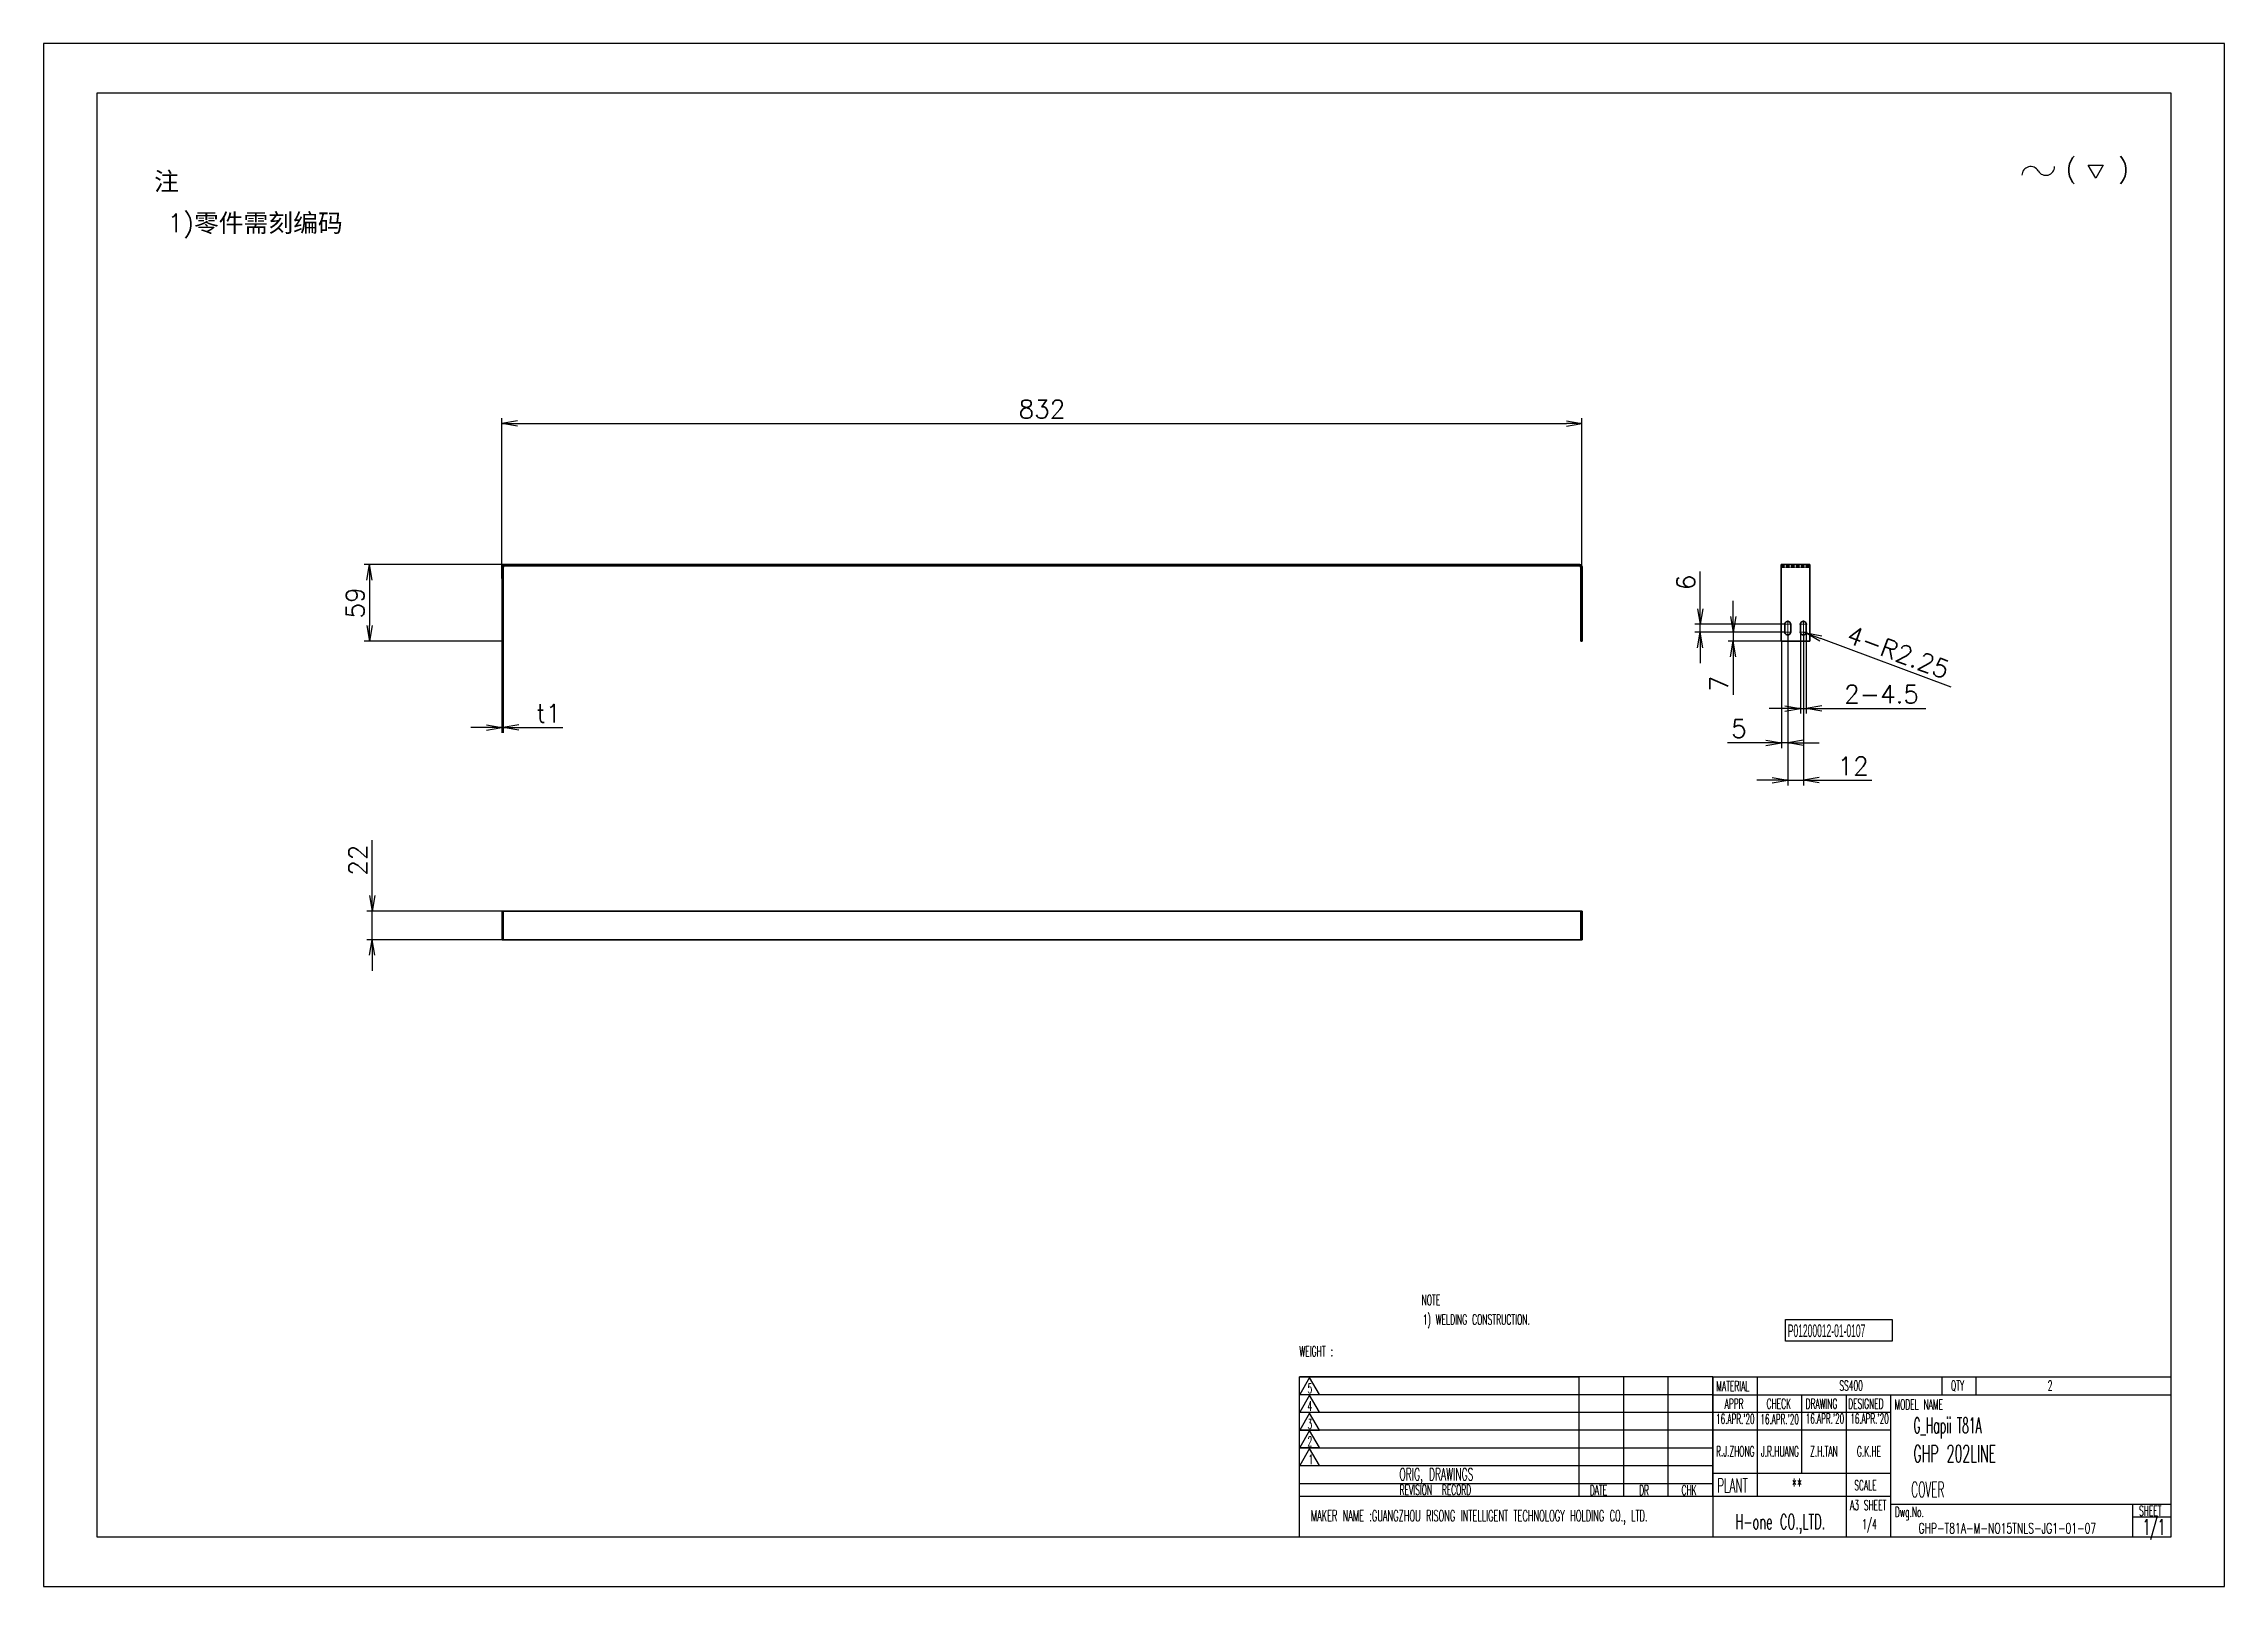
# Model space of a CAD drawing. Header units: millimetres. Extents: x -10155 to 20189, y -25550 to -22580.
# Drawn here: x 4441 to 6121, y -25548 to -24360 of the extents above; entities that cross this region are included whole.
import ezdxf
from ezdxf.enums import TextEntityAlignment as Align

# ---------------------------------------------------------------- set-up
doc = ezdxf.new("R2010")
doc.units = ezdxf.units.MM
doc.linetypes.add('CENTER-HOKUTO', pattern=[23, 20, -1, 1, -1])
doc.linetypes.add('HIDDEN-HOKUTO', pattern=[3.8, 2.5, -1.3])
doc.layers.add('AM_7', color=2, linetype='CENTER-HOKUTO', lineweight=30)
doc.layers.add('AM_HID', color=1, linetype='HIDDEN-HOKUTO', lineweight=25)
doc.layers.add('title_frame', color=7, linetype='Continuous')
doc.layers.add('word_dim', color=253, linetype='Continuous')
doc.styles.add('MX_NOTE_STANDARD', font='txt.shx', dxfattribs={"bigfont": 'bigfont.shx'})
doc.styles.get("Standard").update_dxf_attribs({"font": 'romans.shx', "bigfont": 'bigfont.shx'})
doc.dimstyles.new('RS-1-4', dxfattribs={"dimscale": 4, "dimtxt": 3.5, "dimasz": 3, "dimexe": 1, "dimexo": 0, "dimgap": 1, "dimtad": 3, "dimdsep": 46, "dimtxsty": 'Standard', "dimblk1": 'OPEN', "dimblk2": 'OPEN', "dimsah": 1, "dimcen": 0, "dimclrd": 256, "dimclre": 256, "dimclrt": 3, "dimazin": 2, "dimtfac": 1, "dimtmove": 0, "dimatfit": 3, "dimldrblk": 'OPEN', "dimfxl": 0, "dimtolj": 1, "dimtzin": 0, "dimarcsym": 0})

msp = doc.modelspace()

# ---------------------------------------------------------------- texts
at = {"ltscale": 2, "char_height": 14, "attachment_point": 1}
for s, insert, width in [('{\\fSimSun|b0|i0|c134|p2;\\C3;注}', (4526.46, -24458.562), 41.45877), ('{\\Fromans,bigfont|c134;\\C3;1)\\fSimSun|b0|i0|c134|p2;零件需刻编码}', (4536.721, -24490.594), 387.62453)]:
    msp.add_mtext(s, dxfattribs=dict(at, insert=insert, width=width))
at = {"linetype": 'Continuous', "insert": (5881.902, -25425.605), "char_height": 12, "width": 203.6, "attachment_point": 4}
msp.add_mtext('{\\W0.5;\\C3;G_Hapii T81A}', dxfattribs=at)
at = {"color": 3, "linetype": 'Continuous', "insert": (5885.689, -25498.758), "char_height": 8, "width": 185.65687, "attachment_point": 1}
msp.add_mtext('{\\W0.65;GHP-T81A-M-NO15TNLS-JG1-01-07}', dxfattribs=at)
at = {"layer": 'title_frame', "color": 3, "style": 'MX_NOTE_STANDARD'}
for s, height, width, p in [('NOTE', 7.84, 0.545, (5502.818, -25330.968)), ('1) WELDING CONSTRUCTION.', 7.84, 0.545, (5503.771, -25345.978)), ('WEIGHT :', 7.84, 0.545, (5408.791, -25370.422)), ('5', 7.519, 0.545, (5415.035, -25398.828)), ('MATERIAL', 7.7334, 0.545, (5729.882, -25397.132)), ('SS400', 7.7334, 0.545, (5824.687, -25396.796)), ('QTY', 7.7334, 0.545, (5910.686, -25396.796)), ('2', 7.733, 0.545, (5985.197, -25396.796)), ('4', 7.519, 0.545, (5415.035, -25412.458)), ("16.APR.'20", 7.6, 0.5341, (5729.782, -25422.39)), ('APPR', 7.7334, 0.545, (5736.265, -25410.739)), ("16.APR.'20", 7.6, 0.5341, (5763.895, -25422.564)), ('CHECK', 7.7334, 0.545, (5768.648, -25410.739)), ('DRAWING', 7.7334, 0.545, (5798.726, -25410.739)), ("16.APR.'20", 7.6, 0.5341, (5798.826, -25422.126)), ('DESIGNED', 7.7334, 0.545, (5831.492, -25410.739)), ("16.APR.'20", 7.6, 0.5341, (5833.126, -25422.126)), ('MODEL NAME', 7.7334, 0.545, (5867.206, -25411.328)), ('3', 7.519, 0.545, (5415.035, -25426.294)), ('2', 7.519, 0.545, (5415.035, -25439.674)), ('1', 7.519, 0.545, (5415.82, -25453.51)), ('GHP 202LINE', 13.2, 0.5341, (5881.749, -25451.881)), ('ORIG, DRAWINGS', 9.4519, 0.545, (5485.789, -25465.931)), ('PLANT', 10.7408, 0.545, (5730.538, -25475.31)), ('**', 10.7408, 0.545, (5787.965, -25475.31)), ('SCALE', 7.7334, 0.545, (5836.196, -25473.547)), ('COVER', 11.76, 0.5, (5880.093, -25478.85)), ('REVISION  RECORD', 7.73338, 0.545, (5485.989, -25477.056)), ('DATE', 7.7334, 0.545, (5632.443, -25477.376)), ('DR', 7.7334, 0.545, (5670.419, -25477.417)), ('CHK', 7.7334, 0.545, (5703.125, -25477.286)), ('A3 SHEET', 7.7334, 0.545, (5832.912, -25488.817)), ('SHEET', 7.7334, 0.545, (6055.553, -25493.176)), ('MAKER NAME :GUANGZHOU RISONG INTELLIGENT TECHNOLOGY HOLDING CO., LTD.', 8.64, 0.5341, (5417.589, -25497.42)), ('H-one CO.,LTD.', 11.76, 0.545, (5744.617, -25503.612)), ('1/4', 7.7334, 0.545, (5842.319, -25503.535)), ('Dwg.No.', 7.7334, 0.545, (5867.549, -25494.093)), ('1/1', 12, 0.5341, (6058.421, -25507.782))]:
    msp.add_text(s, height=height, dxfattribs=dict(at, width=width)).set_placement(p)
at = {"layer": 'title_frame', "color": 3, "style": 'MX_NOTE_STANDARD', "width": 0.5341}
for s, p in [('R.J.ZHONG', (5744.521, -25449.867)), ('J.R.HUANG', (5778.901, -25449.953)), ('Z.H.TAN', (5812.82, -25449.94)), ('G.K.HE', (5847.501, -25449.953))]:
    msp.add_text(s, height=7.8912, dxfattribs=at).set_placement(p, align=Align.BOTTOM_CENTER)
at = {"layer": 'title_frame', "color": 3, "insert": (5784.959, -25345.77), "char_height": 9.8, "width": 16.44281, "attachment_point": 1, "style": 'MX_NOTE_STANDARD'}
msp.add_mtext('{\\f3 of 9 Barcode|b0|i0|c0|p82;\\W0.5;P01200012-\\f3 of 9 Barcode|b0|i0|c134|p82;01-0107}', dxfattribs=at)

# ---------------------------------------------------------------- blocks, each defined once
blk = doc.blocks.new('shiage0')
at = {"layer": 'word_dim', "color": 3, "linetype": 'Continuous'}
for centre, start, end in [((1.69, 0), 30, 180), ((4.61, 1.69), 210, 0)]:
    blk.add_arc(centre, 1.69, start, end, dxfattribs=at)
blk = doc.blocks.new('12')
at = {"layer": 'title_frame', "color": 3, "linetype": 'Continuous'}
blk.add_lwpolyline([(20.46, 3.03), (19.01, 5.53), (21.9, 5.53)], close=True, dxfattribs=at)
blk.add_blockref('shiage0', (6.23, 3.56), dxfattribs=at)
blk.add_text('(   )', height=3.5, dxfattribs=at).set_placement((14.64, 3.08))
blk = doc.blocks.new('_Open')
at = {"color": 0, "lineweight": -2}
for p, q in [((-1, 0.17), (0, 0)), ((-1, -0.17), (0, 0)), ((0, 0), (-1, 0))]:
    blk.add_line(p, q, dxfattribs=at)
blk = doc.blocks.new('*D407')
at = {"layer": 'DEFPOINTS', "color": 0, "linetype": 'Continuous', "ltscale": 2}
for p in [(5626.4, -24652), (4794.4, -24771.5), (5626.4, -24775.6)]:
    blk.add_point(p, dxfattribs=at)
at = {"layer": 'word_dim', "linetype": 'Continuous', "lineweight": -2, "ltscale": 2}
for p, q in [((4794.4, -24771.5), (4794.4, -24648)), ((4806.4, -24652), (5614.4, -24652)), ((5626.4, -24775.6), (5626.4, -24648))]:
    blk.add_line(p, q, dxfattribs=at)
at = {"layer": 'word_dim', "linetype": 'Continuous', "lineweight": -2, "ltscale": 2, "xscale": 12, "yscale": 12, "zscale": 12, "rotation": 180}
blk.add_blockref('_Open', (4794.4, -24652), dxfattribs=at)
at = {"layer": 'word_dim', "linetype": 'Continuous', "lineweight": -2, "ltscale": 2, "xscale": 12, "yscale": 12, "zscale": 12}
blk.add_blockref('_Open', (5626.4, -24652), dxfattribs=at)
at = {"layer": 'word_dim', "color": 3, "linetype": 'Continuous', "ltscale": 2, "insert": (5210.4, -24641), "char_height": 14, "attachment_point": 5}
blk.add_mtext('\\A1;832', dxfattribs=at)
blk = doc.blocks.new('*D408')
at = {"layer": 'DEFPOINTS', "color": 0, "linetype": 'Continuous', "ltscale": 2}
for p in [(4802.2, -24760.7), (4692.3, -24819.7), (4794.9, -24819.7)]:
    blk.add_point(p, dxfattribs=at)
at = {"layer": 'word_dim', "linetype": 'Continuous', "lineweight": -2, "ltscale": 2}
for p, q in [((4802.2, -24760.7), (4688.3, -24760.7)), ((4692.3, -24772.7), (4692.3, -24807.7)), ((4794.9, -24819.7), (4688.3, -24819.7))]:
    blk.add_line(p, q, dxfattribs=at)
at = {"layer": 'word_dim', "linetype": 'Continuous', "lineweight": -2, "ltscale": 2, "xscale": 12, "yscale": 12, "zscale": 12}
for p, rotation in [((4692.3, -24760.7), 90), ((4692.3, -24819.7), 270)]:
    blk.add_blockref('_Open', p, dxfattribs=dict(at, rotation=rotation))
at = {"layer": 'word_dim', "color": 3, "linetype": 'Continuous', "ltscale": 2, "insert": (4681.3, -24790.2), "char_height": 14, "attachment_point": 5, "rotation": 90}
blk.add_mtext('\\A1;59', dxfattribs=at)
blk = doc.blocks.new('*D409')
at = {"layer": 'DEFPOINTS', "color": 0, "linetype": 'Continuous', "ltscale": 2}
for p in [(4794.4, -24819.7), (4795.4, -24819.7), (4795.4, -24886.2)]:
    blk.add_point(p, dxfattribs=at)
at = {"layer": 'word_dim', "linetype": 'Continuous', "lineweight": -2, "ltscale": 2}
for p, q in [((4794.4, -24819.7), (4794.4, -24890.2)), ((4795.4, -24819.7), (4795.4, -24890.2)), ((4782.4, -24886.2), (4770.4, -24886.2)), ((4794.4, -24886.2), (4795.4, -24886.2)), ((4807.4, -24886.2), (4841.4, -24886.2))]:
    blk.add_line(p, q, dxfattribs=at)
at = {"layer": 'word_dim', "linetype": 'Continuous', "lineweight": -2, "ltscale": 2, "xscale": 12, "yscale": 12, "zscale": 12}
blk.add_blockref('_Open', (4794.4, -24886.2), dxfattribs=at)
at = {"layer": 'word_dim', "linetype": 'Continuous', "lineweight": -2, "ltscale": 2, "xscale": 12, "yscale": 12, "zscale": 12, "rotation": 180}
blk.add_blockref('_Open', (4795.4, -24886.2), dxfattribs=at)
at = {"layer": 'word_dim', "color": 3, "linetype": 'Continuous', "ltscale": 2, "insert": (4830.4, -24875.2), "char_height": 14, "attachment_point": 5}
blk.add_mtext('\\A1;t1', dxfattribs=at)
blk = doc.blocks.new('*D410')
at = {"layer": 'DEFPOINTS', "color": 0, "linetype": 'Continuous', "ltscale": 2}
for p in [(4694.3, -25027.6), (4803.1, -25027.6), (4799.7, -25049.6)]:
    blk.add_point(p, dxfattribs=at)
at = {"layer": 'word_dim', "linetype": 'Continuous', "lineweight": -2, "ltscale": 2}
for p, q in [((4694.3, -25015.6), (4694.3, -24972.9)), ((4803.1, -25027.6), (4690.3, -25027.6)), ((4694.3, -25049.6), (4694.3, -25027.6)), ((4799.7, -25049.6), (4690.3, -25049.6)), ((4694.3, -25061.6), (4694.3, -25073.6))]:
    blk.add_line(p, q, dxfattribs=at)
at = {"layer": 'word_dim', "linetype": 'Continuous', "lineweight": -2, "ltscale": 2, "xscale": 12, "yscale": 12, "zscale": 12}
for p, rotation in [((4694.3, -25027.6), 270), ((4694.3, -25049.6), 90)]:
    blk.add_blockref('_Open', p, dxfattribs=dict(at, rotation=rotation))
at = {"layer": 'word_dim', "color": 3, "linetype": 'Continuous', "ltscale": 2, "insert": (4683.3, -24988.3), "char_height": 14, "attachment_point": 5, "rotation": 90}
blk.add_mtext('\\A1;22', dxfattribs=at)
blk = doc.blocks.new('*D411')
at = {"layer": 'DEFPOINTS', "color": 0, "linetype": 'Continuous', "ltscale": 2}
for p in [(5780, -24819.7), (5785, -24815.6), (5785, -24898)]:
    blk.add_point(p, dxfattribs=at)
at = {"layer": 'word_dim', "linetype": 'Continuous', "lineweight": -2, "ltscale": 2}
for p, q in [((5780, -24819.7), (5780, -24902)), ((5785, -24815.6), (5785, -24902)), ((5768, -24898), (5738.6, -24898)), ((5785, -24898), (5780, -24898)), ((5797, -24898), (5809, -24898))]:
    blk.add_line(p, q, dxfattribs=at)
at = {"layer": 'word_dim', "linetype": 'Continuous', "lineweight": -2, "ltscale": 2, "xscale": 12, "yscale": 12, "zscale": 12}
blk.add_blockref('_Open', (5780, -24898), dxfattribs=at)
at = {"layer": 'word_dim', "linetype": 'Continuous', "lineweight": -2, "ltscale": 2, "xscale": 12, "yscale": 12, "zscale": 12, "rotation": 180}
blk.add_blockref('_Open', (5785, -24898), dxfattribs=at)
at = {"layer": 'word_dim', "color": 3, "linetype": 'Continuous', "ltscale": 2, "insert": (5747.3, -24887), "char_height": 14, "attachment_point": 5}
blk.add_mtext('\\A1;5', dxfattribs=at)
blk = doc.blocks.new('*D412')
at = {"layer": 'DEFPOINTS', "color": 0, "linetype": 'Continuous', "ltscale": 2}
for p in [(5785, -24815.6), (5797, -24815.6), (5797, -24926.8)]:
    blk.add_point(p, dxfattribs=at)
at = {"layer": 'word_dim', "linetype": 'Continuous', "lineweight": -2, "ltscale": 2}
for p, q in [((5785, -24815.6), (5785, -24930.8)), ((5797, -24815.6), (5797, -24930.8)), ((5773, -24926.8), (5761, -24926.8)), ((5785, -24926.8), (5797, -24926.8)), ((5809, -24926.8), (5849.6, -24926.8))]:
    blk.add_line(p, q, dxfattribs=at)
at = {"layer": 'word_dim', "linetype": 'Continuous', "lineweight": -2, "ltscale": 2, "xscale": 12, "yscale": 12, "zscale": 12}
blk.add_blockref('_Open', (5785, -24926.8), dxfattribs=at)
at = {"layer": 'word_dim', "linetype": 'Continuous', "lineweight": -2, "ltscale": 2, "xscale": 12, "yscale": 12, "zscale": 12, "rotation": 180}
blk.add_blockref('_Open', (5797, -24926.8), dxfattribs=at)
at = {"layer": 'word_dim', "color": 3, "linetype": 'Continuous', "ltscale": 2, "insert": (5835.3, -24915.8), "char_height": 14, "attachment_point": 5}
blk.add_mtext('\\A1;12', dxfattribs=at)
blk = doc.blocks.new('*D413')
at = {"layer": 'DEFPOINTS', "color": 0, "linetype": 'Continuous', "ltscale": 2}
for p in [(5742.9, -24812.7), (5782, -24812.7), (5780, -24819.7)]:
    blk.add_point(p, dxfattribs=at)
at = {"layer": 'word_dim', "linetype": 'Continuous', "lineweight": -2, "ltscale": 2}
for p, q in [((5742.9, -24800.7), (5742.9, -24788.7)), ((5782, -24812.7), (5738.9, -24812.7)), ((5742.9, -24812.7), (5742.9, -24819.7)), ((5780, -24819.7), (5738.9, -24819.7)), ((5742.9, -24831.7), (5742.9, -24861))]:
    blk.add_line(p, q, dxfattribs=at)
at = {"layer": 'word_dim', "linetype": 'Continuous', "lineweight": -2, "ltscale": 2, "xscale": 12, "yscale": 12, "zscale": 12}
for p, rotation in [((5742.9, -24812.7), 270), ((5742.9, -24819.7), 90)]:
    blk.add_blockref('_Open', p, dxfattribs=dict(at, rotation=rotation))
at = {"layer": 'word_dim', "color": 3, "linetype": 'Continuous', "ltscale": 2, "insert": (5731.9, -24852.4), "char_height": 14, "attachment_point": 5, "rotation": 90}
blk.add_mtext('\\A1;7', dxfattribs=at)
blk = doc.blocks.new('*D414')
at = {"layer": 'DEFPOINTS', "color": 0, "linetype": 'Continuous', "ltscale": 2}
for p in [(5717.4, -24806.7), (5782, -24806.7), (5782, -24812.7)]:
    blk.add_point(p, dxfattribs=at)
at = {"layer": 'word_dim', "linetype": 'Continuous', "lineweight": -2, "ltscale": 2}
for p, q in [((5717.4, -24794.7), (5717.4, -24766)), ((5782, -24806.7), (5713.4, -24806.7)), ((5782, -24812.7), (5713.4, -24812.7)), ((5717.4, -24812.7), (5717.4, -24806.7)), ((5717.4, -24824.7), (5717.4, -24836.7))]:
    blk.add_line(p, q, dxfattribs=at)
at = {"layer": 'word_dim', "linetype": 'Continuous', "lineweight": -2, "ltscale": 2, "xscale": 12, "yscale": 12, "zscale": 12}
for p, rotation in [((5717.4, -24806.7), 270), ((5717.4, -24812.7), 90)]:
    blk.add_blockref('_Open', p, dxfattribs=dict(at, rotation=rotation))
at = {"layer": 'word_dim', "color": 3, "linetype": 'Continuous', "ltscale": 2, "insert": (5706.4, -24774.4), "char_height": 14, "attachment_point": 5, "rotation": 90}
blk.add_mtext('\\A1;6', dxfattribs=at)
blk = doc.blocks.new('*D415')
at = {"layer": 'DEFPOINTS', "color": 0, "linetype": 'Continuous', "ltscale": 2}
for p in [(5794.7, -24812.7), (5799.2, -24812.7), (5799.2, -24871.5)]:
    blk.add_point(p, dxfattribs=at)
at = {"layer": 'word_dim', "linetype": 'Continuous', "lineweight": -2, "ltscale": 2}
for p, q in [((5794.7, -24812.7), (5794.7, -24875.5)), ((5799.2, -24812.7), (5799.2, -24875.5)), ((5782.7, -24871.5), (5770.7, -24871.5)), ((5794.7, -24871.5), (5799.2, -24871.5)), ((5811.2, -24871.5), (5891.2, -24871.5))]:
    blk.add_line(p, q, dxfattribs=at)
at = {"layer": 'word_dim', "linetype": 'Continuous', "lineweight": -2, "ltscale": 2, "xscale": 12, "yscale": 12, "zscale": 12}
blk.add_blockref('_Open', (5794.7, -24871.5), dxfattribs=at)
at = {"layer": 'word_dim', "linetype": 'Continuous', "lineweight": -2, "ltscale": 2, "xscale": 12, "yscale": 12, "zscale": 12, "rotation": 180}
blk.add_blockref('_Open', (5799.2, -24871.5), dxfattribs=at)
at = {"layer": 'word_dim', "color": 3, "linetype": 'Continuous', "ltscale": 2, "insert": (5857.2, -24860.5), "char_height": 14, "attachment_point": 5}
blk.add_mtext('\\A1;2-4.5', dxfattribs=at)
blk = doc.blocks.new('*D416')
at = {"layer": 'DEFPOINTS', "color": 0, "linetype": 'Continuous', "ltscale": 2}
for p in [(5797, -24812.7), (5799.1, -24813.5)]:
    blk.add_point(p, dxfattribs=at)
at = {"layer": 'word_dim', "linetype": 'Continuous', "lineweight": -2, "ltscale": 2}
for p, q in [((5797, -24812.7), (5799.1, -24813.5)), ((5910.8, -24855.2), (5810.3, -24817.7))]:
    blk.add_line(p, q, dxfattribs=at)
at = {"layer": 'word_dim', "linetype": 'Continuous', "lineweight": -2, "ltscale": 2, "xscale": 12, "yscale": 12, "zscale": 12, "rotation": 159.5190783662222}
blk.add_blockref('_Open', (5799.1, -24813.5), dxfattribs=at)
at = {"layer": 'word_dim', "color": 3, "linetype": 'Continuous', "ltscale": 2, "insert": (5870, -24828.2), "char_height": 14, "attachment_point": 5, "rotation": 339.5191}
blk.add_mtext('\\A1;4-R2.25', dxfattribs=at)

# ---------------------------------------------------------------- dimensions: what is measured, and where the dimension line sits
at = {"layer": 'word_dim', "linetype": 'Continuous', "ltscale": 2}
for base, p1, p2, picture, middle in [((5626.42, -24652.034), (4794.42, -24771.538), (5626.42, -24775.61), '*D407', (5210.42, -24641.034)), ((5796.952, -24926.821), (5784.952, -24815.612), (5796.952, -24815.612), '*D412', (5835.285, -24915.821))]:
    dim = msp.add_linear_dim(base=base, p1=p1, p2=p2, dimstyle='RS-1-4', dxfattribs=at)
    dim.commit()
    dim.dimension.update_dxf_attribs({"geometry": picture, "text_midpoint": middle})
for base, p1, p2, picture, middle in [((4692.342, -24819.687), (4802.188, -24760.687), (4794.92, -24819.687), '*D408', (4681.342, -24790.187)), ((5717.389, -24806.687), (5782.027, -24812.687), (5782.027, -24806.687), '*D414', (5706.389, -24774.353)), ((4694.342, -25027.592), (4799.672, -25049.592), (4803.055, -25027.592), '*D410', (4683.342, -24988.258))]:
    dim = msp.add_linear_dim(base=base, p1=p1, p2=p2, angle=90, dimstyle='RS-1-4', dxfattribs=at)
    dim.commit()
    dim.dimension.update_dxf_attribs({"geometry": picture, "text_midpoint": middle})
dim = msp.add_linear_dim(base=(5742.896, -24812.687), p1=(5779.952, -24819.687), p2=(5782.027, -24812.687), angle=90, dimstyle='RS-1-4', dxfattribs=at)
dim.commit()
dim.dimension.update_dxf_attribs({"geometry": '*D413', "text_midpoint": (5742.896, -24852.353), "dimtype": 160})
for base, p1, p2, text, picture, middle in [((5799.202, -24871.464), (5794.702, -24812.687), (5799.202, -24812.687), '2-<>', '*D415', (5857.202, -24860.464)), ((4795.42, -24886.216), (4794.42, -24819.687), (4795.42, -24819.687), 't<>', '*D409', (4830.42, -24875.216))]:
    dim = msp.add_linear_dim(base=base, p1=p1, p2=p2, text=text, dimstyle='RS-1-4', dxfattribs=at)
    dim.commit()
    dim.dimension.update_dxf_attribs({"geometry": picture, "text_midpoint": middle})
dim = msp.add_radius_dim(center=(5796.952, -24812.687), mpoint=(5799.06, -24813.474), text='4-<>', dimstyle='RS-1-4', dxfattribs=at)
dim.commit()
dim.dimension.update_dxf_attribs({"geometry": '*D416', "text_midpoint": (5870.045, -24828.245)})
dim = msp.add_linear_dim(base=(5784.952, -24898.018), p1=(5779.952, -24819.687), p2=(5784.952, -24815.612), dimstyle='RS-1-4', dxfattribs=at)
dim.commit()
dim.dimension.update_dxf_attribs({"geometry": '*D411', "text_midpoint": (5747.285, -24898.018), "dimtype": 160})

# ---------------------------------------------------------------- linework, layer by layer
at = {"color": 7, "lineweight": 35}
for p, q in [((4794.42, -24819.687), (4794.42, -24762.687)), ((4795.42, -24762.687), (4795.42, -24819.687)), ((4796.42, -24760.687), (5624.42, -24760.687)), ((5624.42, -24761.687), (4796.42, -24761.687)), ((5625.42, -24819.687), (5625.42, -24762.687)), ((5626.42, -24762.687), (5626.42, -24819.687)), ((5779.952, -24760.687), (5801.952, -24760.687)), ((5779.952, -24819.687), (5779.952, -24762.687)), ((5801.952, -24819.687), (5801.952, -24762.687)), ((5779.952, -24819.687), (5801.952, -24819.687)), ((4794.42, -25049.592), (4794.42, -25027.592)), ((4795.42, -25049.592), (4795.42, -25027.592)), ((5624.42, -25027.592), (4796.42, -25027.592)), ((5625.42, -25049.592), (5625.42, -25027.592)), ((5626.42, -25049.592), (5626.42, -25027.592)), ((5624.42, -25049.592), (4796.42, -25049.592))]:
    msp.add_line(p, q, dxfattribs=at)
at = {"color": 7, "lineweight": 35, "ltscale": 0.05}
for p, q in [((5779.952, -24762.687), (5779.952, -24760.687)), ((5801.952, -24762.687), (5801.952, -24760.687)), ((4796.42, -25027.592), (4794.42, -25027.592)), ((5626.42, -25027.592), (5624.42, -25027.592)), ((4796.42, -25049.592), (4794.42, -25049.592)), ((5626.42, -25049.592), (5624.42, -25049.592))]:
    msp.add_line(p, q, dxfattribs=at)
at = {"color": 7, "lineweight": 13}
msp.add_line((5779.952, -24762.687), (5801.952, -24762.687), dxfattribs=at)
at = {"color": 7, "lineweight": 35, "ltscale": 0.15}
for p, q in [((5782.702, -24806.687), (5782.702, -24812.687)), ((5787.202, -24812.687), (5787.202, -24806.687)), ((5794.702, -24806.687), (5794.702, -24812.687)), ((5799.202, -24812.687), (5799.202, -24806.687))]:
    msp.add_line(p, q, dxfattribs=at)
at = {"color": 7, "lineweight": 35, "ltscale": 0.025}
for p, q in [((4795.42, -24819.687), (4794.42, -24819.687)), ((5626.42, -24819.687), (5625.42, -24819.687))]:
    msp.add_line(p, q, dxfattribs=at)
at = {"color": 7, "lineweight": 35}
for centre, radius, start, end in [((4796.42, -24762.687), 2, 90.000005, 179.999997), ((4796.42, -24762.687), 1, 90.000005, 179.999997), ((5624.42, -24762.687), 2, 0.000003, 90.000005), ((5624.42, -24762.687), 1, 0.000003, 90.000005), ((5784.952, -24806.687), 2.25, 0, 180.000005), ((5784.952, -24812.687), 2.25, 179.999995, 0), ((5796.952, -24806.687), 2.25, 0, 180.000005), ((5796.952, -24812.687), 2.25, 179.999995, 0)]:
    msp.add_arc(centre, radius, start, end, dxfattribs=at)
at = {"layer": 'AM_7', "lineweight": 13}
for p, q in [((4794.32, -24806.687), (4795.52, -24806.687)), ((4794.32, -24812.687), (4795.52, -24812.687)), ((5625.32, -24806.687), (5626.52, -24806.687)), ((5625.32, -24812.687), (5626.52, -24812.687)), ((5787.877, -24806.687), (5782.027, -24806.687)), ((5787.877, -24812.687), (5782.027, -24812.687)), ((5784.952, -24803.762), (5784.952, -24809.612)), ((5784.952, -24809.762), (5784.952, -24815.612)), ((5799.877, -24806.687), (5794.027, -24806.687)), ((5799.877, -24812.687), (5794.027, -24812.687)), ((5796.952, -24803.762), (5796.952, -24809.612)), ((5796.952, -24809.762), (5796.952, -24815.612)), ((4795.52, -25032.592), (4794.32, -25032.592)), ((4795.52, -25044.592), (4794.32, -25044.592)), ((5626.52, -25032.592), (5625.32, -25032.592)), ((5626.52, -25044.592), (5625.32, -25044.592))]:
    msp.add_line(p, q, dxfattribs=at)
at = {"layer": 'AM_HID', "color": 1}
for p, q in [((5779.952, -24761.687), (5801.952, -24761.687)), ((5779.952, -24762.687), (5801.952, -24762.687)), ((5779.952, -24762.687), (5801.952, -24762.687)), ((5779.952, -24762.687), (5801.952, -24762.687)), ((4794.42, -24804.437), (4795.42, -24804.437)), ((4794.42, -24804.437), (4795.42, -24804.437)), ((4795.42, -24806.687), (4794.42, -24806.687)), ((4795.42, -24806.687), (4794.42, -24806.687)), ((4795.42, -24806.687), (4794.42, -24806.687)), ((4795.42, -24806.687), (4794.42, -24806.687)), ((4795.42, -24812.687), (4794.42, -24812.687)), ((4795.42, -24812.687), (4794.42, -24812.687)), ((4795.42, -24812.687), (4794.42, -24812.687)), ((4795.42, -24812.687), (4794.42, -24812.687)), ((5625.42, -24804.437), (5626.42, -24804.437)), ((5625.42, -24804.437), (5626.42, -24804.437)), ((5626.42, -24806.687), (5625.42, -24806.687)), ((5626.42, -24806.687), (5625.42, -24806.687)), ((5626.42, -24806.687), (5625.42, -24806.687)), ((5626.42, -24806.687), (5625.42, -24806.687)), ((5626.42, -24812.687), (5625.42, -24812.687)), ((5626.42, -24812.687), (5625.42, -24812.687)), ((5626.42, -24812.687), (5625.42, -24812.687)), ((5626.42, -24812.687), (5625.42, -24812.687)), ((4794.42, -24814.937), (4795.42, -24814.937)), ((4794.42, -24814.937), (4795.42, -24814.937)), ((5625.42, -24814.937), (5626.42, -24814.937)), ((5625.42, -24814.937), (5626.42, -24814.937)), ((4794.42, -25030.342), (4795.42, -25030.342)), ((5625.42, -25030.342), (5626.42, -25030.342)), ((4794.42, -25034.842), (4795.42, -25034.842)), ((4794.42, -25042.342), (4795.42, -25042.342)), ((4794.42, -25046.842), (4795.42, -25046.842)), ((5625.42, -25034.842), (5626.42, -25034.842)), ((5625.42, -25042.342), (5626.42, -25042.342)), ((5625.42, -25046.842), (5626.42, -25046.842))]:
    msp.add_line(p, q, dxfattribs=at)
at = {"layer": 'title_frame'}
for p, q in [((5783.305, -25341.945), (5865.417, -25341.945)), ((5783.305, -25358.746), (5783.305, -25341.945)), ((5865.417, -25341.945), (5865.417, -25358.746)), ((5865.417, -25358.746), (5783.305, -25358.746)), ((5408.693, -25509.685), (5408.693, -25386.205)), ((5408.693, -25386.205), (5624.293, -25386.205)), ((5727.193, -25386.205), (5408.693, -25386.205)), ((5624.293, -25399.925), (5408.693, -25399.925)), ((5727.193, -25399.925), (5408.693, -25399.925)), ((5416.614, -25386.689), (5409.095, -25399.712)), ((5409.095, -25399.712), (5424.132, -25399.712)), ((5416.614, -25400.32), (5409.095, -25413.343)), ((5424.132, -25399.712), (5416.614, -25386.689)), ((5424.132, -25413.343), (5416.614, -25400.32)), ((5624.293, -25478.325), (5624.293, -25386.205)), ((5658.593, -25478.325), (5658.593, -25386.205)), ((5658.593, -25478.325), (5658.593, -25386.205)), ((5692.893, -25478.325), (5692.893, -25386.205)), ((5692.893, -25478.325), (5692.893, -25386.205)), ((5727.193, -25386.205), (5727.193, -25399.925)), ((5727.193, -25386.205), (5727.193, -25509.685)), ((5727.193, -25386.205), (5727.193, -25509.685)), ((5727.193, -25478.325), (5727.193, -25386.205)), ((5727.193, -25386.205), (6079.993, -25386.205)), ((5727.193, -25399.925), (6079.993, -25399.925)), ((5761.493, -25478.325), (5761.493, -25386.205)), ((5795.793, -25460.307), (5795.793, -25399.925)), ((5830.093, -25509.685), (5830.093, -25399.925)), ((5864.393, -25509.685), (5864.393, -25399.925)), ((5903.593, -25386.205), (5903.593, -25399.925)), ((5929.884, -25386.205), (5929.884, -25399.925)), ((5624.293, -25413.645), (5408.693, -25413.645)), ((5727.193, -25413.645), (5408.693, -25413.645)), ((5409.095, -25413.343), (5424.132, -25413.343)), ((5416.614, -25414.156), (5409.095, -25427.178)), ((5424.132, -25427.178), (5416.614, -25414.156)), ((5864.393, -25413.645), (5727.193, -25413.645)), ((5624.293, -25427.365), (5408.693, -25427.365)), ((5727.193, -25427.365), (5408.693, -25427.365)), ((5409.095, -25427.178), (5424.132, -25427.178)), ((5416.614, -25427.535), (5409.095, -25440.558)), ((5424.132, -25440.558), (5416.614, -25427.535)), ((5864.393, -25427.365), (5727.193, -25427.365)), ((5624.293, -25441.085), (5408.693, -25441.085)), ((5727.193, -25441.085), (5408.693, -25441.085)), ((5409.095, -25440.558), (5424.132, -25440.558)), ((5416.614, -25441.371), (5409.095, -25454.394)), ((5424.132, -25454.394), (5416.614, -25441.371)), ((5624.293, -25454.805), (5408.693, -25454.805)), ((5727.193, -25454.805), (5408.693, -25454.805)), ((5624.293, -25468.525), (5408.693, -25468.525)), ((5727.193, -25468.525), (5408.693, -25468.525)), ((5409.095, -25454.394), (5424.132, -25454.394)), ((5727.193, -25460.307), (5864.393, -25460.307)), ((5727.193, -25478.325), (5408.693, -25478.325)), ((5864.393, -25478.325), (5727.193, -25478.325)), ((5864.393, -25484.205), (6079.993, -25484.205)), ((6050.593, -25484.205), (6050.593, -25509.685)), ((6050.593, -25494.005), (6079.993, -25494.005)), ((6079.993, -25509.685), (5864.393, -25509.685))]:
    msp.add_line(p, q, dxfattribs=at)
at = {"layer": 'title_frame', "color": 4}
msp.add_lwpolyline([(6121.293, -24359.535), (4441.293, -24359.535), (4441.293, -25547.535), (6121.293, -25547.535)], close=True, dxfattribs=at)
at = {"layer": 'title_frame'}
msp.add_lwpolyline([(4482.593, -24397.385), (6079.993, -24397.385), (6079.993, -25509.685), (4482.593, -25509.685)], close=True, dxfattribs=at)

# ---------------------------------------------------------------- block references
at = {"layer": 'word_dim', "color": 3, "linetype": 'Continuous', "ltscale": 2, "xscale": 4, "yscale": 4, "zscale": 4}
msp.add_blockref('12', (5940.416, -24475.182), dxfattribs=at)

msp.set_redraw_order([(e.dxf.handle, doc.entitydb.next_handle()) for e in msp.query("TEXT MTEXT ATTDEF DIMENSION ARC_DIMENSION")])  # texts and dimensions are drawn at this point

doc.saveas('drawing.dxf')
